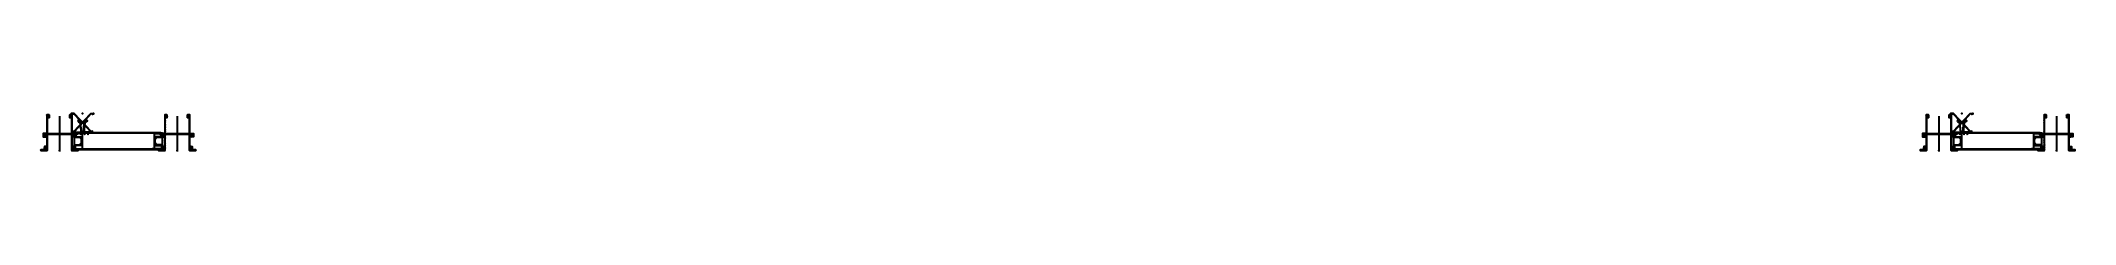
# Model space of a CAD drawing. Header units: millimetres. Extents: x -1379 to 1385823, y -4884429 to 548763.
# Drawn here: x 256723 to 264847, y -2227265 to -2227114 of the extents above; entities that cross this region are included whole.
import ezdxf
from ezdxf.enums import TextEntityAlignment as Align

# ---------------------------------------------------------------- set-up
doc = ezdxf.new("R2010")
doc.units = ezdxf.units.MM
doc.set_wipeout_variables(frame=1)
doc.linetypes.add('CENTER', pattern=[50.8, 31.75, -6.35, 6.35, -6.35])
doc.linetypes.add('TA_GL_000.70000', pattern=[1.925, 0.7, -0.175, 0.175, -0.175, 0.7])
for name, color, linetype in [('000 - 0_SYM_DWG_GRID-BUBBLE_MAIN_COLOR_6', 7, 'Continuous'), ('000 - 0_SYM_DWG_GRIDLINE_MAIN_COLOR_251', 7, 'Continuous'), ('000 - 0_SYM_DWG_LEVEL_MAIN_COLOR_2', 7, 'Continuous'), ('000 - 0_SYM_DWG_LEVEL_TEXT', 7, 'Continuous'), ('000 - 0_SYM_DWG_SLOPE-SYM_TEXT_COLOR_3', 7, 'Continuous'), ('000 - D I M', 7, 'Continuous'), ('000 - GRID', 7, 'CENTER'), ('010 - ASPG_ACCESSORIES_MAIN_COLOR_1', 7, 'Continuous'), ('010 - ASPG_EXTR_DEF_SUB', 7, 'Continuous'), ('010 - ASPG_EXTR_MAIN_COLOR_2', 7, 'Continuous'), ('010 - ASPG_FASTERN_DEF_SUB', 7, 'Continuous'), ('010 - ASPG_FRAMING_CUT_COLOR_4', 7, 'Continuous'), ('010 - ASPG_FRAMING_DEF_SUB', 7, 'Continuous'), ('010 - ASPG_FRAMING_HATCH_', 7, 'Continuous'), ('010 - ASPG_FRAMING_MAIN_COLOR_2', 7, 'Continuous'), ('010 - ASPG_FRAMING_SUB_COLOR_2', 7, 'Continuous'), ('010 - ASPG_FRAMING_WIPEOUT_', 7, 'Continuous'), ('BOLT & SCREW', 7, 'Continuous'), ('Center Line', 7, 'CENTER')]:
    doc.layers.add(name, color=color, linetype=linetype)
doc.layers.add('12-GRID', color=7, linetype='CENTER', lineweight=13)
doc.layers.add('SCREW', color=7, linetype='Continuous', lineweight=5)
doc.styles.add('ARIAL', font='arial.ttf')
doc.styles.add('Arial_1', font='arial.ttf', dxfattribs={"height": 125})
doc.styles.add('FAMELINE_FOR_CKST', font='arial.ttf')
doc.styles.add('TA', font='', dxfattribs={"height": 4.5})
doc.styles.get('TA').set_extended_font_data('Cordia New')
doc.dimstyles.new('FAMELINE-CKST_C-C', dxfattribs={"dimtxt": 0.3, "dimasz": 0.15, "dimexe": 0.1, "dimexo": 0.1, "dimgap": 0.05, "dimtad": 1, "dimzin": 0, "dimdsep": 46, "dimtxsty": 'FAMELINE_FOR_CKST', "dimblk": 'ORIGIN', "dimblk1": 'ORIGIN', "dimblk2": 'ORIGIN', "dimsah": 1, "dimcen": 0.1, "dimdle": 0.1, "dimclrd": 7, "dimclre": 7, "dimclrt": 7, "dimadec": 0, "dimazin": 0, "dimtfac": 1, "dimtix": 1, "dimtmove": 2, "dimatfit": 3, "dimfxl": 1, "dimtolj": 1, "dimtzin": 0, "dimlwd": -1, "dimlwe": -1, "dimarcsym": 0})
pattern_1 = [(270, (1257419.24324, -520041.6224), (0.65495992507, -1.1344238721), [0.7562825814, -1.5125651628]), (30, (1257419.24324, -520041.6224), (0.65495992936, 1.1344238696), [0.7562825814, -1.5125651628]), (330, (1257419.24324, -520041.6224), (1.30991985442, -2.48e-09), [-1.5125651628, 0.7562825814])]
pattern_2 = [(315, (1257419.4929, -520021.6224), (1.3369313545, 1.3369313545), []), (45, (1257419.4929, -520021.6224), (-1.3369313545, 1.3369313545), [])]
pattern_3 = [(270, (1257419.4425, -520043.9224), (0.65495992507, -1.1344238721), [0.7562825814, -1.5125651628]), (30, (1257419.4425, -520043.9224), (0.65495992936, 1.1344238696), [0.7562825814, -1.5125651628]), (330, (1257419.4425, -520043.9224), (1.30991985442, -2.48e-09), [-1.5125651628, 0.7562825814])]
pattern_4 = [(315, (1257419.1929, -520023.9224), (1.3369313545, 1.3369313545), []), (45, (1257419.1929, -520023.9224), (-1.3369313545, 1.3369313545), [])]

# ---------------------------------------------------------------- blocks, each defined once
blk = doc.blocks.new('*U3530')
at = {"layer": '12-GRID', "color": 7, "linetype": 'CENTER'}
for p, q in [((0, -6.2), (0, 2.2)), ((-4.2, -2), (4.2, -2))]:
    blk.add_line(p, q, dxfattribs=at)
at = {"layer": 'BOLT & SCREW', "color": 7}
for p, q in [((-0.6, -1.8), (-1.8, -1.6)), ((-0.6, -2.2), (-1.8, -2.4)), ((-0.5, -1.8), (-0.9, -1.6)), ((-0.5, -2.2), (-0.9, -2.4)), ((-0.2, -1.4), (-0.4, -0.2)), ((-0.2, -1.5), (-0.4, -1.1)), ((-0.2, -2.5), (-0.4, -2.9)), ((-0.2, -2.6), (-0.4, -3.8)), ((0.2, -1.4), (0.4, -0.2)), ((0.2, -1.5), (0.4, -1.1)), ((0.4, -2.9), (0.2, -2.5)), ((0.2, -2.6), (0.4, -3.8)), ((0.5, -1.8), (0.9, -1.6)), ((0.5, -2.2), (0.9, -2.4)), ((0.6, -1.8), (1.8, -1.6)), ((0.6, -2.2), (1.8, -2.4))]:
    blk.add_line(p, q, dxfattribs=at)
for points in [[(-1.8, -1.6), (-0.9, -1.6, 0.414214), (-0.4, -1.1), (-0.4, -0.2), (0.4, -0.2), (0.4, -1.1, 0.414214), (0.9, -1.6), (1.8, -1.6), (1.8, -2.4), (0.9, -2.4, 0.414214), (0.4, -2.9), (0.4, -3.8), (-0.4, -3.8), (-0.4, -2.9, 0.414214), (-0.9, -2.4), (-1.8, -2.4)], [(0.2, -2.5, -0.414214), (0.5, -2.2), (0.6, -2.2), (0.6, -1.8), (0.5, -1.8, -0.414214), (0.2, -1.5), (0.2, -1.4), (-0.2, -1.4), (-0.2, -1.5, -0.414214), (-0.5, -1.8), (-0.6, -1.8), (-0.6, -2.2), (-0.5, -2.2, -0.414214), (-0.2, -2.5), (-0.2, -2.6), (0.2, -2.6)]]:
    blk.add_lwpolyline(points, format="xyb", close=True, dxfattribs=at)
blk.add_circle((0, -2), 3.5, dxfattribs=at)
blk = doc.blocks.new('000_ASPG_TYP_FILES_20260218-010703_FRAME_EXTR_')
at = {"layer": '010 - ASPG_FRAMING_HATCH_'}
h = blk.add_hatch(dxfattribs=at)
h.set_pattern_fill('ANSI32', scale=0.1, angle=180)
edge = h.paths.add_edge_path()
edge.add_line((2, 16), (2, 2))
edge.add_line((2, 2), (39.7, 2))
edge.add_arc((39.7, 1.7), 0.3, 0, 90, ccw=False)
edge.add_line((40, 1.7), (40, 0.3))
edge.add_arc((39.7, 0.3), 0.3, -90, 0, ccw=False)
edge.add_line((39.7, 0), (0.3, 0))
edge.add_arc((0.3, 0.3), 0.3, 180, 270, ccw=False)
edge.add_line((0, 0.3), (0, 17.7))
edge.add_arc((0.3, 17.7), 0.3, 90, 180, ccw=False)
edge.add_line((0.3, 18), (22.6, 18))
edge.add_arc((22.6, 18.5), 0.5, 270, 380.20955)
edge.add_arc((26.2, 19.8), 3.35, 182.06379, 200.20955, ccw=False)
edge.add_arc((23.6, 19.7), 0.76, 2.06379, 182.06379, ccw=False)
edge.add_arc((26.2, 19.8), 1.83, 182.06379, 447.93621)
edge.add_arc((26.3, 22.4), 0.76, 87.93621, 267.93621, ccw=False)
edge.add_arc((26.2, 19.8), 3.35, 69.79045, 87.93621, ccw=False)
edge.add_arc((27.5, 23.4), 0.5, 249.79045, 360)
edge.add_line((28, 23.4), (28, 26.7))
edge.add_line((28, 26.7), (28.5, 27.2))
edge.add_line((28.5, 27.2), (28, 27.7))
edge.add_line((28, 27.7), (28, 38.6))
edge.add_line((28, 38.6), (28.5, 39.1))
edge.add_line((28.5, 39.1), (28, 39.6))
edge.add_line((28, 39.6), (28, 42.9))
edge.add_arc((27.5, 42.9), 0.5, 0, 110.20955)
edge.add_arc((26.2, 46.5), 3.35, 272.06379, 290.20955, ccw=False)
edge.add_arc((26.3, 43.9), 0.76, 92.06379, 272.06379, ccw=False)
edge.add_arc((26.2, 46.5), 1.83, 272.06379, 537.93621)
edge.add_arc((23.6, 46.6), 0.76, 177.93621, 357.93621, ccw=False)
edge.add_arc((26.2, 46.5), 3.35, 159.79045, 177.93621, ccw=False)
edge.add_arc((22.6, 47.8), 0.5, 339.79045, 450)
edge.add_line((22.6, 48.3), (0.3, 48.3))
edge.add_arc((0.3, 48.6), 0.3, 180, 270, ccw=False)
edge.add_line((0, 48.6), (0, 60))
edge.add_arc((0.3, 60), 0.3, 90, 180, ccw=False)
edge.add_line((0.3, 60.3), (5, 60.3))
edge.add_line((5, 60.3), (5, 65))
edge.add_arc((5.3, 65), 0.3, 90, 180, ccw=False)
edge.add_line((5.3, 65.3), (30, 65.3))
edge.add_line((30, 65.3), (30, 63.6))
edge.add_arc((29.7, 63.6), 0.3, -90, 0, ccw=False)
edge.add_line((29.7, 63.3), (7.3, 63.3))
edge.add_arc((7.3, 63), 0.3, 90, 180)
edge.add_line((7, 63), (7, 58.3))
edge.add_line((7, 58.3), (2.3, 58.3))
edge.add_arc((2.3, 58), 0.3, 90, 180)
edge.add_line((2, 58), (2, 50.6))
edge.add_arc((2.3, 50.6), 0.3, 180, 270)
edge.add_line((2.3, 50.3), (29.7, 50.3))
edge.add_arc((29.7, 50), 0.3, 0, 90, ccw=False)
edge.add_line((30, 50), (30, 26.7))
edge.add_line((30, 26.7), (30, 16.3))
edge.add_arc((29.7, 16.3), 0.3, -90, 0, ccw=False)
edge.add_line((29.7, 16), (2, 16))
at = {"layer": '010 - ASPG_FRAMING_CUT_COLOR_4', "color": 7}
blk.add_lwpolyline([(2, 16), (2, 2), (39.7, 2, -0.414214), (40, 1.7), (40, 0.3, -0.414214), (39.7, 0), (0.3, 0, -0.414214), (0, 0.3), (0, 17.7, -0.414214), (0.3, 18), (22.6, 18, 0.52173), (23, 18.7, -0.079342), (22.8, 19.7, -1), (24.3, 19.8, 2.296346), (26.2, 21.7, -1), (26.3, 23.2, -0.079342), (27.3, 23, 0.52173), (28, 23.4), (28, 26.7), (28.5, 27.2), (28, 27.7), (28, 38.6), (28.5, 39.1), (28, 39.6), (28, 42.9, 0.52173), (27.3, 43.3, -0.079342), (26.3, 43.1, -1), (26.2, 44.6, 2.296346), (24.3, 46.5, -1), (22.8, 46.6, -0.079342), (23, 47.6, 0.52173), (22.6, 48.3), (0.3, 48.3, -0.414214), (0, 48.6), (0, 60, -0.414214), (0.3, 60.3), (5, 60.3), (5, 65, -0.414214), (5.3, 65.3), (30, 65.3), (30, 63.6, -0.414214), (29.7, 63.3), (7.3, 63.3, 0.414214), (7, 63), (7, 58.3), (2.3, 58.3, 0.414214), (2, 58), (2, 50.6, 0.414214), (2.3, 50.3), (29.7, 50.3, -0.414214), (30, 50), (30, 26.7), (30, 16.3, -0.414214), (29.7, 16)], format="xyb", close=True, dxfattribs=at)
at = {"color": 7}
for p in [(26.2, 48.5), (26.2, 21.8)]:
    blk.add_blockref('*U3530', p, dxfattribs=at)
blk = doc.blocks.new('*U3143')
at = {"layer": '010 - ASPG_FRAMING_HATCH_', "transparency": 33554585}
h = blk.add_hatch(dxfattribs=at)
h.set_pattern_fill('ANSI32', scale=0.25)
edge = h.paths.add_edge_path()
edge.add_line((2, -50), (2, -75))
edge.add_line((2, -75), (0, -75))
edge.add_line((0, -75), (0, -49))
edge.add_arc((1, -49), 1, 90, 180, ccw=False)
edge.add_line((1, -48), (63, -48))
edge.add_arc((63, -47), 1, 270, 360)
edge.add_line((64, -47), (64, 47))
edge.add_arc((63, 47), 1, 0, 90)
edge.add_line((63, 48), (1, 48))
edge.add_arc((1, 49), 1, 180, 270, ccw=False)
edge.add_line((0, 49), (0, 75))
edge.add_line((0, 75), (2, 75))
edge.add_line((2, 75), (2, 50))
edge.add_line((2, 50), (141, 50))
edge.add_line((141, 50), (141, 41))
edge.add_arc((140, 41), 1, 270, 360, ccw=False)
edge.add_line((140, 40), (132, 40))
edge.add_arc((132, 41), 1, 180, 270, ccw=False)
edge.add_line((131, 41), (131, 47))
edge.add_arc((130, 47), 1, 0, 90)
edge.add_line((130, 48), (67, 48))
edge.add_arc((67, 47), 1, 90, 180)
edge.add_line((66, 47), (66, -47))
edge.add_arc((67, -47), 1, 180, 270)
edge.add_line((67, -48), (130, -48))
edge.add_arc((130, -47), 1, 270, 360)
edge.add_line((131, -47), (131, -41))
edge.add_arc((132, -41), 1, 90, 180, ccw=False)
edge.add_line((132, -40), (140, -40))
edge.add_arc((140, -41), 1, 0, 90, ccw=False)
edge.add_line((141, -41), (141, -50))
edge.add_line((141, -50), (2, -50))
h.paths.add_polyline_path([(139, 48), (139, 42), (133, 42), (133, 48)], flags=16)
h.paths.add_polyline_path([(139, -48), (139, -42), (133, -42), (133, -48)], flags=16)
at = {"layer": '010 - ASPG_FRAMING_HATCH_'}
h = blk.add_hatch(dxfattribs=at)
h.set_pattern_fill('ANSI37', scale=0.595498, angle=-90)
h.set_pattern_definition(pattern_4)
edge = h.paths.add_edge_path()
edge.add_ellipse((11.5, 55), major_axis=(0, -5), ratio=0.644482, start_angle=180, end_angle=360, ccw=False)
edge.add_line((11.5, 60), (2, 60))
edge.add_arc((-7.9, 55), 11.1, -26.79627, 26.79627, ccw=False)
edge.add_line((2, 50), (11.5, 50))
h = blk.add_hatch(dxfattribs=at)
h.set_pattern_fill('HONEY', scale=0.238199, angle=-90)
h.set_pattern_definition(pattern_3)
edge = h.paths.add_edge_path()
edge.add_ellipse((11.8, 55), major_axis=(0, -5), ratio=0.644482, start_angle=0, end_angle=360, ccw=False)
h = blk.add_hatch(dxfattribs=at)
h.set_pattern_fill('HONEY', scale=0.238199, angle=-90)
h.set_pattern_definition(pattern_1)
edge = h.paths.add_edge_path()
edge.add_ellipse((57.5, 55), major_axis=(0, -5), ratio=0.644482, start_angle=0, end_angle=360)
h = blk.add_hatch(dxfattribs=at)
h.set_pattern_fill('ANSI37', scale=0.595498, angle=-90)
h.set_pattern_definition(pattern_2)
edge = h.paths.add_edge_path()
edge.add_ellipse((57.8, 55), major_axis=(0, -5), ratio=0.644482, start_angle=0, end_angle=180)
edge.add_line((57.8, 60), (62, 60))
edge.add_arc((62, 60.3), 0.3, -90, 0)
edge.add_line((62.3, 60.3), (62.3, 61))
edge.add_line((62.3, 61), (61.8, 61.5))
edge.add_line((61.8, 61.5), (62.3, 62))
edge.add_line((62.3, 62), (61.8, 62.5))
edge.add_line((61.8, 62.5), (62.3, 63))
edge.add_line((62.3, 63), (61.8, 63.5))
edge.add_line((61.8, 63.5), (62.3, 64))
edge.add_line((62.3, 64), (62.3, 65))
edge.add_line((62.3, 65), (63.3, 65))
edge.add_line((63.3, 65), (63.8, 65.5))
edge.add_line((63.8, 65.5), (64.3, 65))
edge.add_line((64.3, 65), (64.8, 65.5))
edge.add_line((64.8, 65.5), (65.3, 65))
edge.add_line((65.3, 65), (65.8, 65.5))
edge.add_line((65.8, 65.5), (66.3, 65))
edge.add_line((66.3, 65), (67, 65))
edge.add_arc((67, 65.3), 0.3, -90, 0)
edge.add_line((67.3, 65.3), (67.3, 60))
edge.add_arc((77.2, 55), 11.1, 153.20373, 206.79627)
edge.add_line((67.3, 50), (57.8, 50))
h = blk.add_hatch(dxfattribs=at)
h.set_pattern_fill('ANSI37', scale=0.595498, angle=-90)
h.set_pattern_definition(pattern_4)
edge = h.paths.add_edge_path()
edge.add_ellipse((11.5, -55), major_axis=(0, 5), ratio=0.644482, start_angle=0, end_angle=180)
edge.add_line((11.5, -60), (2, -60))
edge.add_arc((-7.9, -55), 11.1, 333.20373, 386.79627)
edge.add_line((2, -50), (11.5, -50))
h = blk.add_hatch(dxfattribs=at)
h.set_pattern_fill('HONEY', scale=0.238199, angle=-90)
h.set_pattern_definition(pattern_3)
edge = h.paths.add_edge_path()
edge.add_ellipse((11.8, -55), major_axis=(0, 5), ratio=0.644482, start_angle=0, end_angle=360)
h = blk.add_hatch(dxfattribs=at)
h.set_pattern_fill('HONEY', scale=0.238199, angle=-90)
h.set_pattern_definition(pattern_1)
edge = h.paths.add_edge_path()
edge.add_ellipse((57.5, -55), major_axis=(0, 5), ratio=0.644482, start_angle=0, end_angle=360, ccw=False)
h = blk.add_hatch(dxfattribs=at)
h.set_pattern_fill('ANSI37', scale=0.595498, angle=-90)
h.set_pattern_definition(pattern_2)
edge = h.paths.add_edge_path()
edge.add_ellipse((57.8, -55), major_axis=(0, 5), ratio=0.644482, start_angle=180, end_angle=360, ccw=False)
edge.add_line((57.8, -60), (62, -60))
edge.add_arc((62, -60.3), 0.3, 360, 450, ccw=False)
edge.add_line((62.3, -60.3), (62.3, -61))
edge.add_line((62.3, -61), (61.8, -61.5))
edge.add_line((61.8, -61.5), (62.3, -62))
edge.add_line((62.3, -62), (61.8, -62.5))
edge.add_line((61.8, -62.5), (62.3, -63))
edge.add_line((62.3, -63), (61.8, -63.5))
edge.add_line((61.8, -63.5), (62.3, -64))
edge.add_line((62.3, -64), (62.3, -65))
edge.add_line((62.3, -65), (63.3, -65))
edge.add_line((63.3, -65), (63.8, -65.5))
edge.add_line((63.8, -65.5), (64.3, -65))
edge.add_line((64.3, -65), (64.8, -65.5))
edge.add_line((64.8, -65.5), (65.3, -65))
edge.add_line((65.3, -65), (65.8, -65.5))
edge.add_line((65.8, -65.5), (66.3, -65))
edge.add_line((66.3, -65), (67, -65))
edge.add_arc((67, -65.3), 0.3, 360, 450, ccw=False)
edge.add_line((67.3, -65.3), (67.3, -60))
edge.add_arc((77.2, -55), 11.1, 153.20373, 206.79627, ccw=False)
edge.add_line((67.3, -50), (57.8, -50))
at = {"layer": '010 - ASPG_FASTERN_DEF_SUB', "color": 7}
blk.add_point((0, 0), dxfattribs=at)
at = {"layer": '010 - ASPG_FRAMING_CUT_COLOR_4', "color": 7}
blk.add_lwpolyline([(2, -50), (2, -75), (0, -75), (0, -49, -0.414214), (1, -48), (63, -48, 0.414214), (64, -47), (64, 47, 0.414214), (63, 48), (1, 48, -0.414214), (0, 49), (0, 75), (2, 75), (2, 50), (141, 50), (141, 41, -0.414214), (140, 40), (132, 40, -0.414214), (131, 41), (131, 47, 0.414214), (130, 48), (67, 48, 0.414214), (66, 47), (66, -47, 0.414214), (67, -48), (130, -48, 0.414214), (131, -47), (131, -41, -0.414214), (132, -40), (140, -40, -0.414214), (141, -41), (141, -50)], format="xyb", close=True, dxfattribs=at)
for points in [[(139, 48), (139, 42), (133, 42), (133, 48)], [(139, -48), (139, -42), (133, -42), (133, -48)]]:
    blk.add_lwpolyline(points, close=True, dxfattribs=at)
at = {"layer": '010 - ASPG_FRAMING_DEF_SUB', "color": 7, "transparency": 33554508}
blk.add_line((136.5, 0), (-4.5, 0), dxfattribs=at)
at = {"layer": '010 - ASPG_FRAMING_DEF_SUB', "color": 7, "transparency": 33554457}
for points in [[(2, 50), (15, 50), (15, 60), (2, 60)], [(54.3, 50), (67.3, 50), (67.3, 65.5), (54.3, 65.5)], [(2, -50), (15, -50), (15, -60), (2, -60)], [(54.3, -50), (67.3, -50), (67.3, -65.5), (54.3, -65.5)]]:
    blk.add_lwpolyline(points, close=True, dxfattribs=at)
at = {"layer": '010 - ASPG_FRAMING_SUB_COLOR_2', "color": 7}
for points in [[(11.8, 50), (2, 50, 0.238199), (2, 60), (11.8, 60)], [(57.5, 50), (67.3, 50, -0.238199), (67.3, 60), (67.3, 65.3, -0.414214), (67, 65), (66.3, 65), (65.8, 65.5), (65.3, 65), (64.8, 65.5), (64.3, 65), (63.8, 65.5), (63.3, 65), (62.3, 65), (62.3, 64), (61.8, 63.5), (62.3, 63), (61.8, 62.5), (62.3, 62), (61.8, 61.5), (62.3, 61), (62.3, 60.3, -0.414214), (62, 60), (57.5, 60)], [(11.8, -50), (2, -50, -0.238199), (2, -60), (11.8, -60)], [(57.5, -50), (67.3, -50, 0.238199), (67.3, -60), (67.3, -65.3, 0.414214), (67, -65), (66.3, -65), (65.8, -65.5), (65.3, -65), (64.8, -65.5), (64.3, -65), (63.8, -65.5), (63.3, -65), (62.3, -65), (62.3, -64), (61.8, -63.5), (62.3, -63), (61.8, -62.5), (62.3, -62), (61.8, -61.5), (62.3, -61), (62.3, -60.3, 0.414214), (62, -60), (57.5, -60)]]:
    blk.add_lwpolyline(points, format="xyb", dxfattribs=at)
at = {"layer": '010 - ASPG_FRAMING_SUB_COLOR_2', "color": 7, "extrusion": (0, 0, -1)}
for centre, major_axis in [((11.8, 55), (0, -5)), ((57.5, -55), (0, 5))]:
    blk.add_ellipse(centre, major_axis=major_axis, ratio=0.644482, dxfattribs=at)
at = {"layer": '010 - ASPG_FRAMING_SUB_COLOR_2', "color": 7}
for centre, major_axis in [((57.5, 55), (0, -5)), ((11.8, -55), (0, 5))]:
    blk.add_ellipse(centre, major_axis=major_axis, ratio=0.644482, dxfattribs=at)
blk = doc.blocks.new('PZG35-9D5')
at = {"layer": 'Center Line', "color": 7}
blk.add_line((0, 3.7), (0, -10.5), dxfattribs=at)
at = {"layer": 'SCREW', "color": 7}
for p, q in [((-1.4, 0), (-1.4, -1.1)), ((1.4, 0), (1.4, -0.6)), ((-1.9, -1.4), (1.9, -0.9)), ((-1.9, -1.4), (-1.4, -1.1)), ((-1.9, -1.4), (-1.4, -1.7)), ((-1.9, -2.7), (1.9, -2.2)), ((-1.9, -2.7), (-1.4, -2.4)), ((-1.9, -2.7), (-1.4, -3)), ((-1.9, -4), (-1.4, -3.7)), ((-1.9, -4), (-1, -3.9)), ((-1.9, -4), (-1.4, -4.3)), ((-1.4, -1.1), (1.4, -0.6)), ((-1.4, -1.7), (1.4, -1.2)), ((-1.4, -1.7), (-1.4, -2.4)), ((-1.4, -2.4), (1.4, -1.9)), ((-1.4, -3), (1.4, -2.5)), ((-1.4, -3), (-1.4, -3.7)), ((-1.4, -3.7), (-0.8, -3.6)), ((-1.4, -4.3), (-1.4, -8.1)), ((-1.4, -4.3), (-1.2, -4.3)), ((0, -9.5), (-1.4, -8.1)), ((0, -9.5), (1.4, -8.1)), ((0.6, -3.3), (1.4, -3.2)), ((0.7, -3.7), (1.9, -3.5)), ((0.7, -3.9), (1.4, -3.8)), ((0.7, -4.6), (1.4, -4.5)), ((0.7, -5), (1.9, -4.8)), ((0.7, -5.2), (1.4, -5.1)), ((1.9, -0.9), (1.4, -0.6)), ((1.9, -0.9), (1.4, -1.2)), ((1.4, -1.2), (1.4, -1.9)), ((1.9, -2.2), (1.4, -1.9)), ((1.9, -2.2), (1.4, -2.5)), ((1.4, -2.5), (1.4, -3.2)), ((1.9, -3.5), (1.4, -3.2)), ((1.9, -3.5), (1.4, -3.8)), ((1.4, -3.8), (1.4, -4.5)), ((1.9, -4.8), (1.4, -4.5)), ((1.9, -4.8), (1.4, -5.1)), ((1.4, -5.1), (1.4, -8.1))]:
    blk.add_line(p, q, dxfattribs=at)
blk.add_lwpolyline([(0, -9.5), (0.7, -5.2), (0.7, -3.6, 0.417657), (0.4, -3.3, 0.108102), (-0.8, -3.6), (-1.4, -4.7)], format="xyb", dxfattribs=at)
blk = doc.blocks.new('*U3139')
at = {"layer": 'SCREW', "color": 7}
blk.add_lwpolyline([(3, 1.8, 0.09906), (0.8, 2.5), (0.8, 2.3), (-0.8, 2.3), (-0.8, 2.5, 0.09906), (-3, 1.8, 0.266588), (-3.5, 1), (-3.5, 0.2, 0.414214), (-3.3, 0), (3.3, 0, 0.414214), (3.5, 0.2), (3.5, 1, 0.266588)], format="xyb", close=True, dxfattribs=at)
blk.add_blockref('PZG35-9D5', (0, 0), dxfattribs=at)
blk = doc.blocks.new('*U3144')
at = {"color": 7}
blk.add_point((0, 0), dxfattribs=at)
at = {"layer": '010 - ASPG_ACCESSORIES_MAIN_COLOR_1', "color": 7}
blk.add_lwpolyline([(-39.7, -0.6, 0.414214), (-40, -0.9), (-40, -7.4, 0.57735), (-39.7, -7.6), (-36.6, -5.8, 0.767327), (-36.8, -5.3), (-37.9, -5.3, -0.414214), (-38.2, -5), (-38.2, -2.8, -0.414214), (-38, -2.6), (-32.2, -2.6, -0.388879), (-32, -2.8), (-31.8, -4.3, 0.388879), (-31.3, -4.8), (-30.3, -4.8, 0.414214), (-30, -4.5), (-30, -2.9, -0.414214), (-29.7, -2.6), (0.4, -2.6, -0.378969), (3.4, -5.2), (8, -42.5, 0.446593), (11.6, -45.1, -0.489802), (16.1, -48.7), (16.1, -49.4, -0.18248), (15.8, -50, -0.267949), (15.3, -50.2, 1.122115), (15.1, -52.3, 0.405004), (18.1, -49.4), (18.1, -48.7, 0.489805), (11.2, -43.1, -0.446597), (9.9, -42.3), (4.9, -0.8, 0.364176), (4.6, -0.6)], format="xyb", close=True, dxfattribs=at)
at = {"layer": '010 - ASPG_EXTR_DEF_SUB', "color": 7}
for p in [(-40, -0.5), (43.4, -76.9), (43.4, -77.5)]:
    blk.add_point(p, dxfattribs=at)
at = {"layer": '010 - ASPG_EXTR_MAIN_COLOR_2', "color": 7}
blk.add_lwpolyline([(11.4, -48.2), (11.5, -47.4), (12.2, -47.6), (12.3, -46.8, -0.535538), (14.2, -49.2, 0.991572), (15.7, -49.6, 1.157025), (8.8, -48.8, -0.688558), (8.3, -49), (-17.1, -22.2), (-32.3, -6.1), (-32.3, -2.9, 0.414312), (-32.6, -2.6), (-37.5, -2.6, 0.414116), (-37.8, -2.9), (-37.8, -4.3, 0.414214), (-37.5, -4.6), (-36, -4.6, -0.205895), (-35.8, -4.7), (33.2, -77.5), (43.1, -77.5, 0.668179), (43.4, -77), (40.5, -74.2, 0.668179), (40, -74.4), (40, -76), (33.9, -76), (11.9, -52.8, -0.558354), (12.1, -52, 0.766275), (12, -50.4, -0.438583), (10.7, -48.1)], format="xyb", close=True, dxfattribs=at)
at = {"layer": 'SCREW', "color": 7, "rotation": 180}
for p in [(-21.6, -2.5), (-8.2, -2.5)]:
    blk.add_blockref('*U3139', p, dxfattribs=at)
blk = doc.blocks.new('*U2043')
at = {"color": 7}
for p in [(91.7, 147), (470, 0)]:
    blk.add_point(p, dxfattribs=at)
blk.add_wipeout([(410, 4), (60, 4), (60, 69.3), (410, 69.3)], dxfattribs=at).dxf.layer = '010 - ASPG_FRAMING_WIPEOUT_'
blk.add_point((60, 69.5), dxfattribs=at)
at = {"layer": '010 - ASPG_FRAMING_MAIN_COLOR_2', "color": 7}
blk.add_lwpolyline([(380, 69.3), (90, 69.3), (90, 6), (380, 6)], close=True, dxfattribs=at)
at = {"layer": '010 - ASPG_FRAMING_SUB_COLOR_2', "color": 7}
for points in [[(410, 4), (60, 4), (60, 69.3), (410, 69.3)], [(60, 2), (60, 4), (410, 4), (410, 2)]]:
    blk.add_lwpolyline(points, close=True, dxfattribs=at)
at = {"color": 7, "transparency": 33554559, "xscale": -1, "rotation": 270}
for p in [(0, 0), (470, 0)]:
    blk.add_blockref('*U3143', p, dxfattribs=at)
at = {"color": 7, "rotation": 180}
blk.add_blockref('*U3144', (91.8, 69.3), dxfattribs=at)
at = {"color": 7, "xscale": -1, "rotation": 180}
blk.add_blockref('*U3144', (91.8, 69.3), dxfattribs=at)
at = {"color": 7}
blk.add_blockref('000_ASPG_TYP_FILES_20260218-010703_FRAME_EXTR_', (60, 4), dxfattribs=at)
at = {"color": 7, "xscale": -1}
blk.add_blockref('000_ASPG_TYP_FILES_20260218-010703_FRAME_EXTR_', (410, 4), dxfattribs=at)
blk = doc.blocks.new('*U1841')
at = {"layer": '000 - 0_SYM_DWG_GRIDLINE_MAIN_COLOR_251', "color": 7, "linetype": 'ByBlock', "ltscale": 5}
blk.add_line((20, 0), (-470.6, 0), dxfattribs=at)
at = {"layer": '000 - 0_SYM_DWG_GRIDLINE_MAIN_COLOR_251', "color": 7}
for p in [(-450.6, 0), (0, 0)]:
    blk.add_point(p, dxfattribs=at)
at = {"color": 7, "style": 'TA', "flags": 1}
blk.add_attdef('LOCATION', (6, -6), '', height=4.5, rotation=270, dxfattribs=at)
blk = doc.blocks.new('*U1921')
at = {"layer": '000 - 0_SYM_DWG_LEVEL_MAIN_COLOR_2'}
blk.add_hatch(color=7, dxfattribs=at).paths.add_polyline_path([(-67.81, 5.18), (-70.8, 0), (-73.79, 5.18)])
at = {"color": 7}
blk.add_point((0, 0), dxfattribs=at)
at = {"layer": '000 - 0_SYM_DWG_GRIDLINE_MAIN_COLOR_251', "color": 7}
blk.add_lwpolyline([(-70.8, 0), (-23.4, 0), (-18.9, 0), (-14.4, 0)], dxfattribs=at)
at = {"layer": '000 - 0_SYM_DWG_LEVEL_MAIN_COLOR_2', "color": 7, "lineweight": 25}
for p, q in [((-67.81, 5.18), (-73.79, 5.18)), ((-73.79, 5.18), (-70.8, 0)), ((-70.8, 0), (-67.81, 5.18))]:
    blk.add_line(p, q, dxfattribs=at)
at = {"layer": '000 - 0_SYM_DWG_LEVEL_TEXT', "color": 7, "style": 'Arial_1'}
for tag, p in [('LV_NAME_1', (-66.58, 11.92)), ('LV_NAME_2', (-66.59, 6.83)), ('LV_NAME_3', (-66.6, 1.74))]:
    blk.add_attdef(tag, p, '', height=3, dxfattribs=at)
blk = doc.blocks.new('*U1840')
at = {"layer": '000 - 0_SYM_DWG_GRIDLINE_MAIN_COLOR_251', "color": 7, "linetype": 'ByBlock', "ltscale": 5}
blk.add_line((20, 0), (-537.7, 0), dxfattribs=at)
at = {"layer": '000 - 0_SYM_DWG_GRIDLINE_MAIN_COLOR_251', "color": 7}
for p in [(-517.7, 0), (0, 0)]:
    blk.add_point(p, dxfattribs=at)
at = {"color": 7, "style": 'TA', "flags": 1}
blk.add_attdef('LOCATION', (6, -6), '', height=4.5, rotation=270, dxfattribs=at)
blk = doc.blocks.new('*U3716')
at = {"layer": '000 - 0_SYM_DWG_LEVEL_MAIN_COLOR_2'}
blk.add_hatch(color=7, dxfattribs=at).paths.add_polyline_path([(-67.81, -9.82), (-70.8, -15), (-73.79, -9.82)])
at = {"color": 7}
blk.add_point((0, 0), dxfattribs=at)
at = {"layer": '000 - 0_SYM_DWG_GRIDLINE_MAIN_COLOR_251', "color": 7}
blk.add_lwpolyline([(-70.8, -15), (-23.4, -15), (-18.9, 0), (-14.4, 0)], dxfattribs=at)
at = {"layer": '000 - 0_SYM_DWG_LEVEL_MAIN_COLOR_2', "color": 7, "lineweight": 25}
for p, q in [((-67.81, -9.82), (-73.79, -9.82)), ((-73.79, -9.82), (-70.8, -15)), ((-70.8, -15), (-67.81, -9.82))]:
    blk.add_line(p, q, dxfattribs=at)
at = {"layer": '000 - 0_SYM_DWG_LEVEL_TEXT', "color": 7, "style": 'Arial_1'}
for tag, p in [('LV_NAME_1', (-66.58, -3.08)), ('LV_NAME_2', (-66.59, -8.17)), ('LV_NAME_3', (-66.6, -13.26))]:
    blk.add_attdef(tag, p, '', height=3, dxfattribs=at)
blk = doc.blocks.new('*U1816')
at = {"layer": '000 - 0_SYM_DWG_LEVEL_MAIN_COLOR_2'}
blk.add_hatch(color=7, dxfattribs=at).paths.add_polyline_path([(-67.81, -9.77), (-70.8, -14.95), (-73.79, -9.77)])
at = {"color": 7}
blk.add_point((0, 0), dxfattribs=at)
at = {"layer": '000 - 0_SYM_DWG_GRIDLINE_MAIN_COLOR_251', "color": 7}
blk.add_lwpolyline([(-70.8, -14.95), (-23.4, -14.95), (-18.9, 0), (-14.4, 0)], dxfattribs=at)
at = {"layer": '000 - 0_SYM_DWG_LEVEL_MAIN_COLOR_2', "color": 7, "lineweight": 25}
for p, q in [((-67.81, -9.77), (-73.79, -9.77)), ((-73.79, -9.77), (-70.8, -14.95)), ((-70.8, -14.95), (-67.81, -9.77))]:
    blk.add_line(p, q, dxfattribs=at)
at = {"layer": '000 - 0_SYM_DWG_LEVEL_TEXT', "color": 7, "style": 'Arial_1'}
for tag, p in [('LV_NAME_1', (-66.58, -3.02)), ('LV_NAME_2', (-66.59, -8.11)), ('LV_NAME_3', (-66.6, -13.2))]:
    blk.add_attdef(tag, p, '', height=3, dxfattribs=at)
blk = doc.blocks.new('*U1817')
at = {"layer": '000 - 0_SYM_DWG_LEVEL_MAIN_COLOR_2'}
blk.add_hatch(color=7, dxfattribs=at).paths.add_polyline_path([(-67.81, 5.18), (-70.8, 0), (-73.79, 5.18)])
at = {"color": 7}
blk.add_point((0, 0), dxfattribs=at)
at = {"layer": '000 - 0_SYM_DWG_GRIDLINE_MAIN_COLOR_251', "color": 7}
blk.add_lwpolyline([(-70.8, 0), (-23.4, 0), (-18.9, 0), (-14.4, 0)], dxfattribs=at)
at = {"layer": '000 - 0_SYM_DWG_LEVEL_MAIN_COLOR_2', "color": 7, "lineweight": 25}
for p, q in [((-67.81, 5.18), (-73.79, 5.18)), ((-73.79, 5.18), (-70.8, 0)), ((-70.8, 0), (-67.81, 5.18))]:
    blk.add_line(p, q, dxfattribs=at)
at = {"layer": '000 - 0_SYM_DWG_LEVEL_TEXT', "color": 7, "style": 'Arial_1'}
for tag, p in [('LV_NAME_1', (-66.58, 11.92)), ('LV_NAME_2', (-66.59, 6.83)), ('LV_NAME_3', (-66.6, 1.74))]:
    blk.add_attdef(tag, p, '', height=3, dxfattribs=at)
blk = doc.blocks.new('*U2273')
at = {"layer": '000 - 0_SYM_DWG_GRID-BUBBLE_MAIN_COLOR_6', "color": 7}
blk.add_line((20.6, 0), (15.6, 0), dxfattribs=at)
blk.add_circle((25.6, 0), 5, dxfattribs=at)
at = {"layer": '000 - 0_SYM_DWG_GRIDLINE_MAIN_COLOR_251', "color": 7, "linetype": 'ByBlock', "ltscale": 5}
blk.add_line((10, 0), (-345.74, 0), dxfattribs=at)
at = {"layer": '000 - 0_SYM_DWG_GRIDLINE_MAIN_COLOR_251', "color": 7}
for p in [(-335.74, 0), (0, 0)]:
    blk.add_point(p, dxfattribs=at)
at = {"color": 7, "style": 'TA', "flags": 1}
blk.add_attdef('LOCATION', (6, -6), '', height=4.5, rotation=270, dxfattribs=at)
at = {"layer": '000 - 0_SYM_DWG_SLOPE-SYM_TEXT_COLOR_3', "color": 7, "style": 'ARIAL'}
blk.add_attdef('GRID-HEAD', text='', height=4, rotation=90, dxfattribs=at).set_placement((25.6, 0), align=Align.MIDDLE_CENTER)
blk = doc.blocks.new('_Origin')
at = {"color": 7, "linetype": 'ByBlock', "lineweight": -2}
blk.add_line((0, 0), (-1, 0), dxfattribs=at)
blk.add_circle((0, 0), 0.5, dxfattribs=at)
blk = doc.blocks.new('*D3808')
at = {"layer": '000 - D I M', "color": 7, "transparency": 16777216}
for p, q in [((-15570, 99450), (-15570, 99167.7)), ((-6805, 99449), (-6805, 99167.7)), ((-6880, 99217.7), (-15495, 99217.7))]:
    blk.add_line(p, q, dxfattribs=at)
at = {"layer": 'Defpoints', "color": 7, "transparency": 16777216}
for p in [(-15570, 99500), (-6805, 99499), (-15570, 99217.7)]:
    blk.add_point(p, dxfattribs=at)
at = {"layer": '000 - D I M', "color": 7, "transparency": 16777216, "xscale": 75, "yscale": 75, "zscale": 75, "rotation": 180}
blk.add_blockref('_Origin', (-15570, 99217.7), dxfattribs=at)
at = {"layer": '000 - D I M', "color": 7, "transparency": 16777216, "xscale": 75, "yscale": 75, "zscale": 75}
blk.add_blockref('_Origin', (-6805, 99217.7), dxfattribs=at)
at = {"layer": '000 - D I M', "color": 7, "transparency": 16777216, "insert": (-11187.5, 99319.3), "char_height": 150, "attachment_point": 5, "style": 'FAMELINE_FOR_CKST'}
blk.add_mtext('\\A1;8765', dxfattribs=at)
blk = doc.blocks.new('*D3809')
at = {"layer": '000 - D I M', "color": 7, "transparency": 16777216}
for p, q in [((-6805, 99449), (-6805, 99167.7)), ((0, 99450), (0, 99167.7)), ((-75, 99217.7), (-6730, 99217.7))]:
    blk.add_line(p, q, dxfattribs=at)
at = {"layer": 'Defpoints', "color": 7, "transparency": 16777216}
for p in [(-6805, 99499), (0, 99500), (-6805, 99217.7)]:
    blk.add_point(p, dxfattribs=at)
at = {"layer": '000 - D I M', "color": 7, "transparency": 16777216, "xscale": 75, "yscale": 75, "zscale": 75, "rotation": 180}
blk.add_blockref('_Origin', (-6805, 99217.7), dxfattribs=at)
at = {"layer": '000 - D I M', "color": 7, "transparency": 16777216, "xscale": 75, "yscale": 75, "zscale": 75}
blk.add_blockref('_Origin', (0, 99217.7), dxfattribs=at)
at = {"layer": '000 - D I M', "color": 7, "transparency": 16777216, "insert": (-3402.5, 99319.3), "char_height": 150, "attachment_point": 5, "style": 'FAMELINE_FOR_CKST'}
blk.add_mtext('\\A1;6805', dxfattribs=at)
blk = doc.blocks.new('C-1-IV01_REV00_20260614-170635_ELEVAITON_2_DIMS')
at = {"color": 7, "xscale": 50, "yscale": 50, "zscale": 50}
for name, p, values in [('*U1921', (-569488.3, 2993244.1), {'LV_NAME_2': 'EGRESS LEVEL', 'LV_NAME_3': 'FFL +103.775 m.'}), ('*U1817', (-23530, 114425), {'LV_NAME_2': 'TOP OF PARAPET LEVEL', 'LV_NAME_3': 'FFL +114.425 m.'}), ('*U1816', (-23530, 114025), {'LV_NAME_2': 'UPPER ROOF LEVEL', 'LV_NAME_3': 'FFL +114.025 m.'}), ('*U1921', (-23530, 111614), {'LV_NAME_1': 'TOP OF LOUVER ', 'LV_NAME_2': '(EGRESS LEVEL)', 'LV_NAME_3': 'FFL +111.614 m.'}), ('*U1921', (-23530, 109785), {'LV_NAME_1': 'TOP OF LOUVER', 'LV_NAME_2': '(EGRESS LEVEL)', 'LV_NAME_3': 'FFL +109.785 m.'}), ('*U3716', (-23530, 109625), {'LV_NAME_2': 'LOWER ROOF LEVEL', 'LV_NAME_3': 'FFL +109.625 m.'}), ('*U1921', (-23530, 103775), {'LV_NAME_2': 'EGRESS LEVEL', 'LV_NAME_3': 'FFL +103.775 m.'}), ('*U1921', (-23530, 101300), {'LV_NAME_2': 'GROUND LEVEL', 'LV_NAME_3': 'FFL +101.300 m.'}), ('*U1921', (-23530, 100000), {'LV_NAME_2': 'DATUM +100', 'LV_NAME_3': 'FFL +100.00 m'})]:
    blk.add_blockref(name, p, dxfattribs=at).add_auto_attribs(values)
at = {"layer": '000 - GRID', "color": 7, "linetype": 'TA_GL_000.70000', "xscale": 50.00000000000004, "yscale": 50.00000000000004, "zscale": 50.00000000000004, "rotation": 270}
for p, values in [((-15570, 100000), {'GRID-HEAD': '3'}), ((-6805, 99999), {'GRID-HEAD': '2'}), ((0, 100000), {'GRID-HEAD': '1'})]:
    blk.add_blockref('*U2273', p, dxfattribs=at).add_auto_attribs(values)
at = {"layer": '000 - GRID', "color": 7, "linetype": 'TA_GL_000.70000', "xscale": 50, "yscale": 50, "zscale": 50, "rotation": 180}
for name, p in [('*U1841', (-22530, 114425)), ('*U1841', (-22530, 114025)), ('*U1841', (-22530, 111614)), ('*U1841', (-22530, 109785)), ('*U1841', (-22530, 109625)), ('*U1841', (-22530, 103775)), ('*U1840', (-22530, 101300)), ('*U1840', (-22530, 100000))]:
    blk.add_blockref(name, p, dxfattribs=at)
at = {"layer": '000 - D I M', "color": 7}
for base, p1, p2, picture, middle in [((-15570, 99217.7), (-6805, 99499), (-15570, 99500), '*D3808', (-11187.5, 99319.3)), ((-6805, 99217.7), (0, 99500), (-6805, 99499), '*D3809', (-3402.5, 99319.3))]:
    dim = blk.add_linear_dim(base=base, p1=p1, p2=p2, dimstyle='FAMELINE-CKST_C-C', override={"dimscale": 500, "dimdec": 0, "dimlfac": 1, "dimclrd": 7, "dimclre": 7, "dimclrt": 7}, dxfattribs=at)
    dim.commit()
    dim.dimension.update_dxf_attribs({"geometry": picture, "text_midpoint": middle})

msp = doc.modelspace()

# ---------------------------------------------------------------- block references
at = {"color": 7}
for p in [(256798.3, -2227260.7), (264302.3, -2227260.7)]:
    msp.add_blockref('*U2043', p, dxfattribs=at)

# ---------------------------------------------------------------- next in the draw order: block references
msp.add_blockref('*U2043', (264302.3, -2227260.7), dxfattribs=at)

# ---------------------------------------------------------------- next in the draw order: block references
msp.add_blockref('C-1-IV01_REV00_20260614-170635_ELEVAITON_2_DIMS', (571798.8, -2444975.4), dxfattribs=at)

doc.saveas('drawing.dxf')
